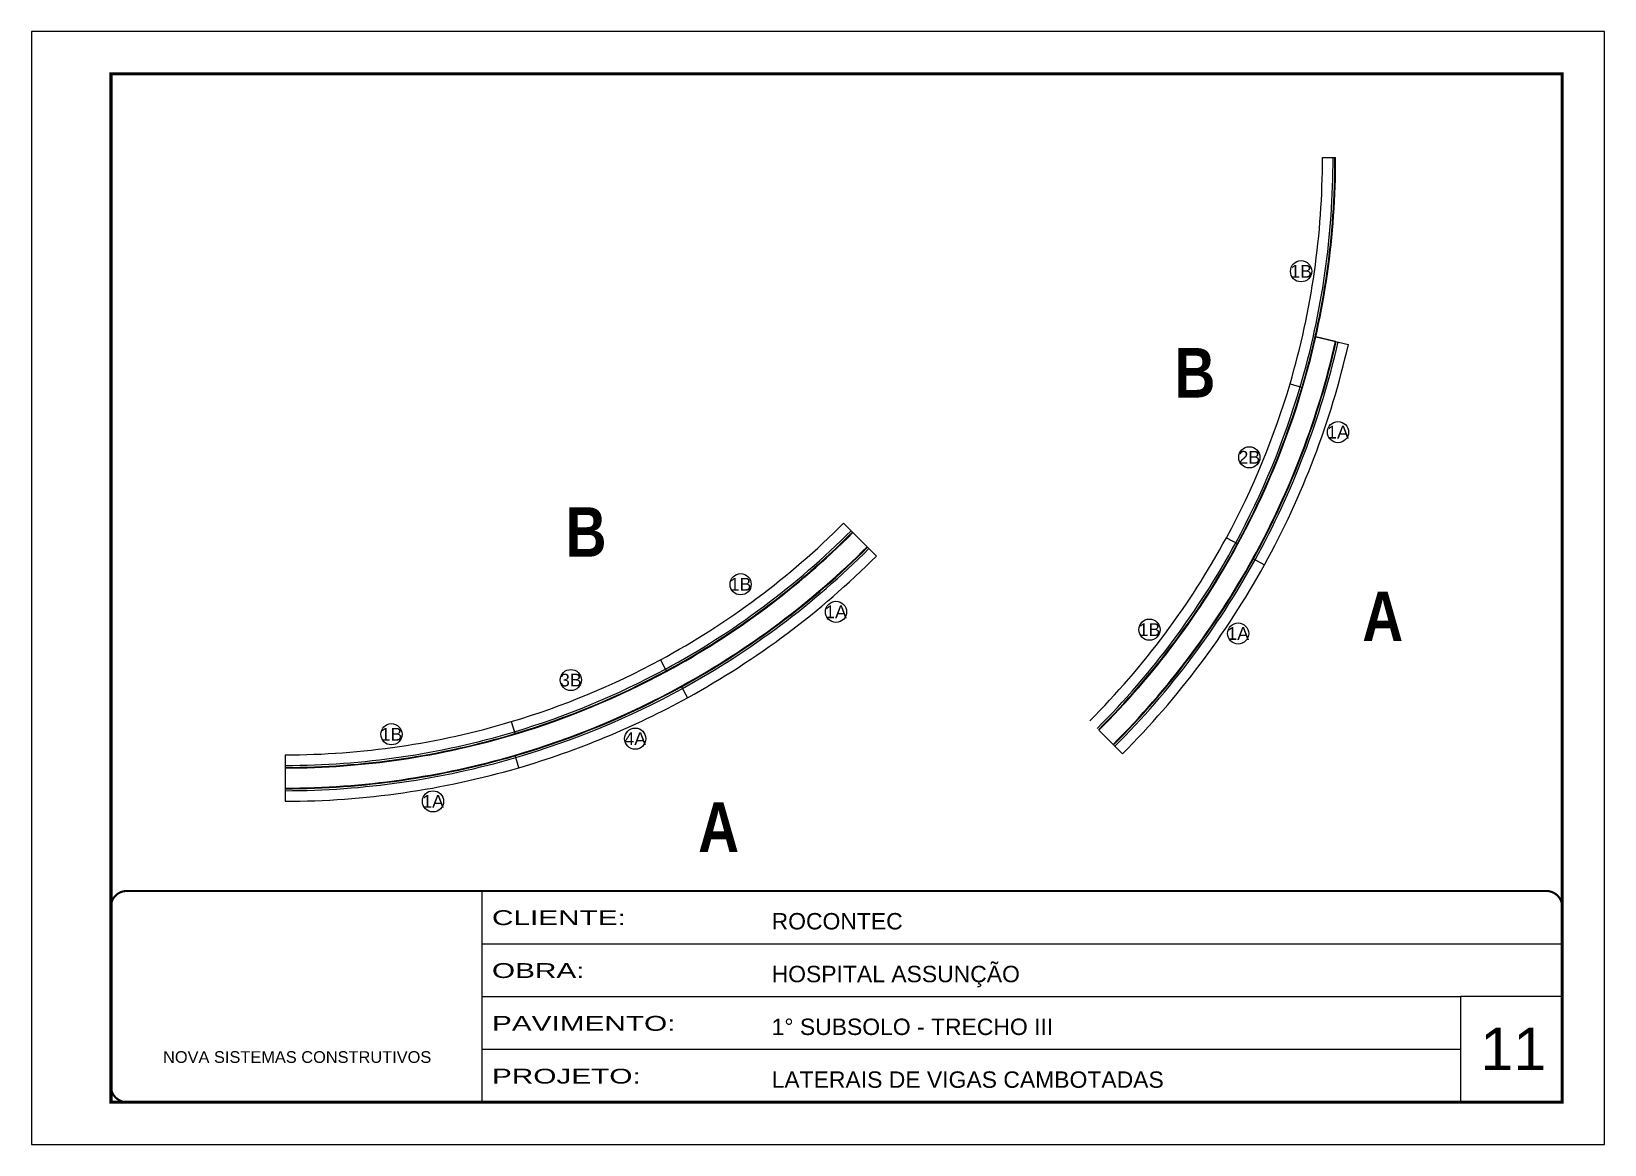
# Model space of a CAD drawing. Extents: x 2582 to 11841, y -26396 to 2611.
# Drawn here: x 5765 to 7250, y -1127 to -77 of the extents above; entities that cross this region are included whole.
import ezdxf
from ezdxf.enums import TextEntityAlignment as Align

# ---------------------------------------------------------------- set-up
doc = ezdxf.new("R2010")
doc.units = 0
doc.linetypes.add('CONTINUO', pattern=[0])
doc.linetypes.add('DASHED', pattern=[0.75, 0.5, -0.25])
for name, color, linetype, lineweight in [('CARIMBO', 255, 'Continuous', 9), ('Folhas', 255, 'Continuous', 9), ('SARRAFO DE PRESSAO', 251, 'DASHED', 9)]:
    doc.layers.add(name, color=color, linetype=linetype, lineweight=lineweight)
for name, color, linetype in [('detalhes', 4, 'Continuous'), ('Painéis', 200, 'Continuous'), ('Romaneio', 10, 'Continuous')]:
    doc.layers.add(name, color=color, linetype=linetype)
doc.styles.add('ARIAL', font='arial.ttf')
doc.styles.add('TECNICA', font='techb___.ttf', dxfattribs={"height": 10})
doc.styles.add('Tecnologia', font='')
doc.styles.get('Tecnologia').set_extended_font_data('Forgotten Futurist')

msp = doc.modelspace()

# ---------------------------------------------------------------- texts
at = {"layer": 'CARIMBO', "style": 'ARIAL'}
msp.add_text('11', height=40, dxfattribs=at).set_placement((7132.99, -1057.18))
at = {"layer": 'detalhes', "style": 'TECNICA'}
for s, p in [('B', (6844.14, -422.65, 0)), ('B', (6269.37, -572.84, 0)), ('A', (7021.43, -652.37, 0)), ('A', (6394.49, -851.29, 0))]:
    msp.add_text(s, height=46.73, dxfattribs=at).set_placement(p)
at = {"layer": 'Romaneio', "color": 255, "linetype": 'ByBlock', "style": 'ARIAL'}
for s, p in [('1B', (6963.67, -303.51)), ('1A', (6998.51, -455.31)), ('2B', (6914.84, -479.02)), ('1B', (6434.58, -598.78)), ('1A', (6524.6, -624.83)), ('1B', (6820.53, -641.62)), ('1A', (6904.26, -645.25)), ('3B', (6274.31, -689.18)), ('1B', (6104.97, -740.28)), ('4A', (6335.08, -744.5)), ('1A', (6144.23, -803.63))]:
    msp.add_text(s, height=12, dxfattribs=at).set_placement(p, align=Align.MIDDLE_CENTER)

# ---------------------------------------------------------------- blocks, each defined once
blk = doc.blocks.new('9999999999')
at = {"color": 30, "linetype": 'CONTINUO'}
for p, q in [((98564.6, 34230.2), (98564.6, 34429.4)), ((98564.6, 34379.6), (99584, 34379.6)), ((98564.6, 34329.8), (99488, 34329.8)), ((99584, 34329.8), (99488, 34329.8)), ((99488, 34329.8), (99488, 34230.2)), ((98564.6, 34280), (99488, 34280))]:
    blk.add_line(p, q, dxfattribs=at)
at = {"color": 30, "linetype": 'CONTINUO', "const_width": 2}
blk.add_lwpolyline([(99584, 34230.2), (99584, 34414.4, 0.414214), (99569, 34429.4), (98229, 34429.4, 0.414214), (98214, 34414.4), (98214, 34245.2, 0.414214), (98229, 34230.2), (99584, 34230.2)], format="xyb", dxfattribs=at)
at = {"layer": 'Folhas'}
blk.add_lwpolyline([(98139, 34190.2), (99624, 34190.2), (99624, 35240.2), (98139, 35240.2)], close=True, dxfattribs=at)
at = {"layer": 'Folhas', "color": 30, "const_width": 3}
blk.add_lwpolyline([(98214, 34230.2), (99584, 34230.2), (99584, 35200.2), (98214, 35200.2)], close=True, dxfattribs=at)
at = {"color": 7, "linetype": 'Continuous', "ltscale": 5, "style": 'ARIAL'}
for s, height, p in [('ROCONTEC', 15.48, (98837.7, 34393.1)), ('HOSPITAL ASSUNÇÃO', 15.483, (98837.7, 34343.3)), ('1° SUBSOLO - TRECHO III', 15.483, (98837.7, 34293.5)), ('NOVA SISTEMAS CONSTRUTIVOS', 11.059, (98263.2, 34267.2)), ('LATERAIS DE VIGAS CAMBOTADAS', 15.483, (98837.7, 34243.7))]:
    blk.add_text(s, height=height, dxfattribs=at).set_placement(p)
at = {"layer": 'Folhas', "color": 7, "style": 'Tecnologia', "width": 1.5}
for s, p in [('CLIENTE:', (98573.7, 34397.2)), ('OBRA:', (98573.7, 34347.3)), ('PAVIMENTO:', (98573.7, 34297.5)), ('PROJETO:', (98573.7, 34247.7))]:
    blk.add_text(s, height=14, dxfattribs=at).set_placement(p)

# ---------------------------------------------------------------- linework, layer by layer
at = {"layer": 'Painéis', "linetype": 'ByBlock'}
for p, q in [((6983.84, -196.2), (6996.24, -196.17)), ((6977.53, -365.46), (7008.33, -372.47)), ((6996.24, -369.72), (6977.53, -365.49)), ((6953.22, -409.68), (6965.11, -413.19)), ((6531.84, -541.24), (6540.6, -550.02)), ((6540.6, -550.02), (6554.02, -563.48)), ((6554.04, -563.46), (6562.8, -572.24)), ((6893.19, -554.87), (6904.09, -560.79)), ((6918.15, -574.63), (6929.01, -580.62)), ((6358.87, -670.04), (6364.76, -680.95)), ((6378.56, -694.94), (6384.53, -705.81)), ((6218.1, -728.39), (6221.66, -740.27)), ((6772.86, -736.41), (6786.3, -749.85)), ((6772.87, -736.4), (6795.06, -758.62)), ((6004.74, -759.75), (6004.76, -772.15)), ((6004.76, -772.15), (6004.76, -791.15)), ((6225.27, -771.83), (6221.79, -759.92)), ((6004.76, -791.15), (6004.77, -803.55))]:
    msp.add_line(p, q, dxfattribs=at)
for centre, radius, start, end in [((6235.06, -197.74), 748.79, 343.55809, 0.11788), ((6235.06, -197.74), 758.79, 343.55809, 0.11788), ((6235.06, -197.74), 760.59, 343.55809, 0.11788), ((6235.06, -197.74), 761.19, 343.55809, 0.11788), ((6232.77, -196.1), 782.96, 331.08843, 347.18843), ((6232.77, -196.1), 783.56, 331.08843, 347.18843), ((6232.77, -196.1), 785.36, 331.08843, 347.18843), ((6232.77, -196.1), 795.36, 331.08843, 347.18843), ((6235.06, -197.74), 748.79, 331.51373, 343.55809), ((6235.06, -197.74), 758.79, 331.51373, 343.55809), ((6235.06, -197.74), 760.59, 331.51373, 343.55809), ((6235.06, -197.74), 761.19, 331.51373, 343.55809), ((6003.96, -12.84), 746.91, 298.37068, 314.97141), ((6003.96, -12.84), 756.91, 298.37068, 314.97141), ((6003.96, -12.84), 758.71, 298.37068, 314.97141), ((6003.96, -12.84), 759.31, 298.37068, 314.97141), ((6003.34, -11.33), 779.81, 298.76162, 314.92582), ((6003.34, -11.33), 780.41, 298.76162, 314.92588), ((6235.06, -197.74), 748.79, 314.95394, 331.51373), ((6235.06, -197.74), 758.79, 314.95394, 331.51373), ((6235.06, -197.74), 760.59, 314.95394, 331.51373), ((6235.06, -197.74), 761.19, 314.95394, 331.51373), ((6003.34, -11.33), 782.21, 298.76162, 314.92605), ((6003.34, -11.33), 792.21, 298.76162, 314.92582), ((6232.77, -196.1), 782.96, 314.98844, 331.08843), ((6232.77, -196.1), 783.56, 314.98841, 331.08843), ((6232.77, -196.1), 785.36, 314.98834, 331.08843), ((6232.77, -196.1), 795.36, 314.98792, 331.08843), ((6003.96, -12.84), 746.91, 286.66126, 298.37068), ((6003.96, -12.84), 756.91, 286.66126, 298.37068), ((6003.96, -12.84), 758.71, 286.66126, 298.37068), ((6003.96, -12.84), 759.31, 286.66126, 298.37068), ((6003.34, -11.33), 779.81, 286.26817, 298.76162), ((6003.34, -11.33), 780.41, 286.26817, 298.76162), ((6003.34, -11.33), 782.21, 286.26817, 298.76162), ((6003.34, -11.33), 792.21, 286.26817, 298.76162), ((6003.96, -12.84), 746.91, 270.06053, 286.66126), ((6003.96, -12.84), 756.91, 270.06053, 286.66126), ((6003.96, -12.84), 758.71, 270.06053, 286.66126), ((6003.96, -12.84), 759.31, 270.06053, 286.66126), ((6003.34, -11.33), 779.81, 270.10396, 286.26817), ((6003.34, -11.33), 780.41, 270.10393, 286.26817), ((6003.34, -11.33), 782.21, 270.10383, 286.26817), ((6003.34, -11.33), 792.21, 270.10326, 286.26817)]:
    msp.add_arc(centre, radius, start, end, dxfattribs=at)
at = {"layer": 'Romaneio', "color": 1, "linetype": 'ByBlock'}
for centre in [(6963.67, -303.51), (6998.51, -455.31), (6914.84, -479.02), (6434.58, -598.78), (6524.6, -624.83), (6820.53, -641.62), (6904.26, -645.25), (6274.31, -689.18), (6104.97, -740.28), (6335.08, -744.5), (6144.23, -803.63)]:
    msp.add_circle(centre, 10, dxfattribs=at)

# ---------------------------------------------------------------- block references
at = {"layer": 'SARRAFO DE PRESSAO', "color": 6, "linetype": 'ByBlock'}
msp.add_blockref('9999999999', (-92373.84, -35317.53), dxfattribs=at)

msp.set_redraw_order([(e.dxf.handle, doc.entitydb.next_handle()) for e in msp.query("TEXT MTEXT ATTDEF DIMENSION ARC_DIMENSION")])  # texts and dimensions are drawn at this point

doc.saveas('drawing.dxf')
